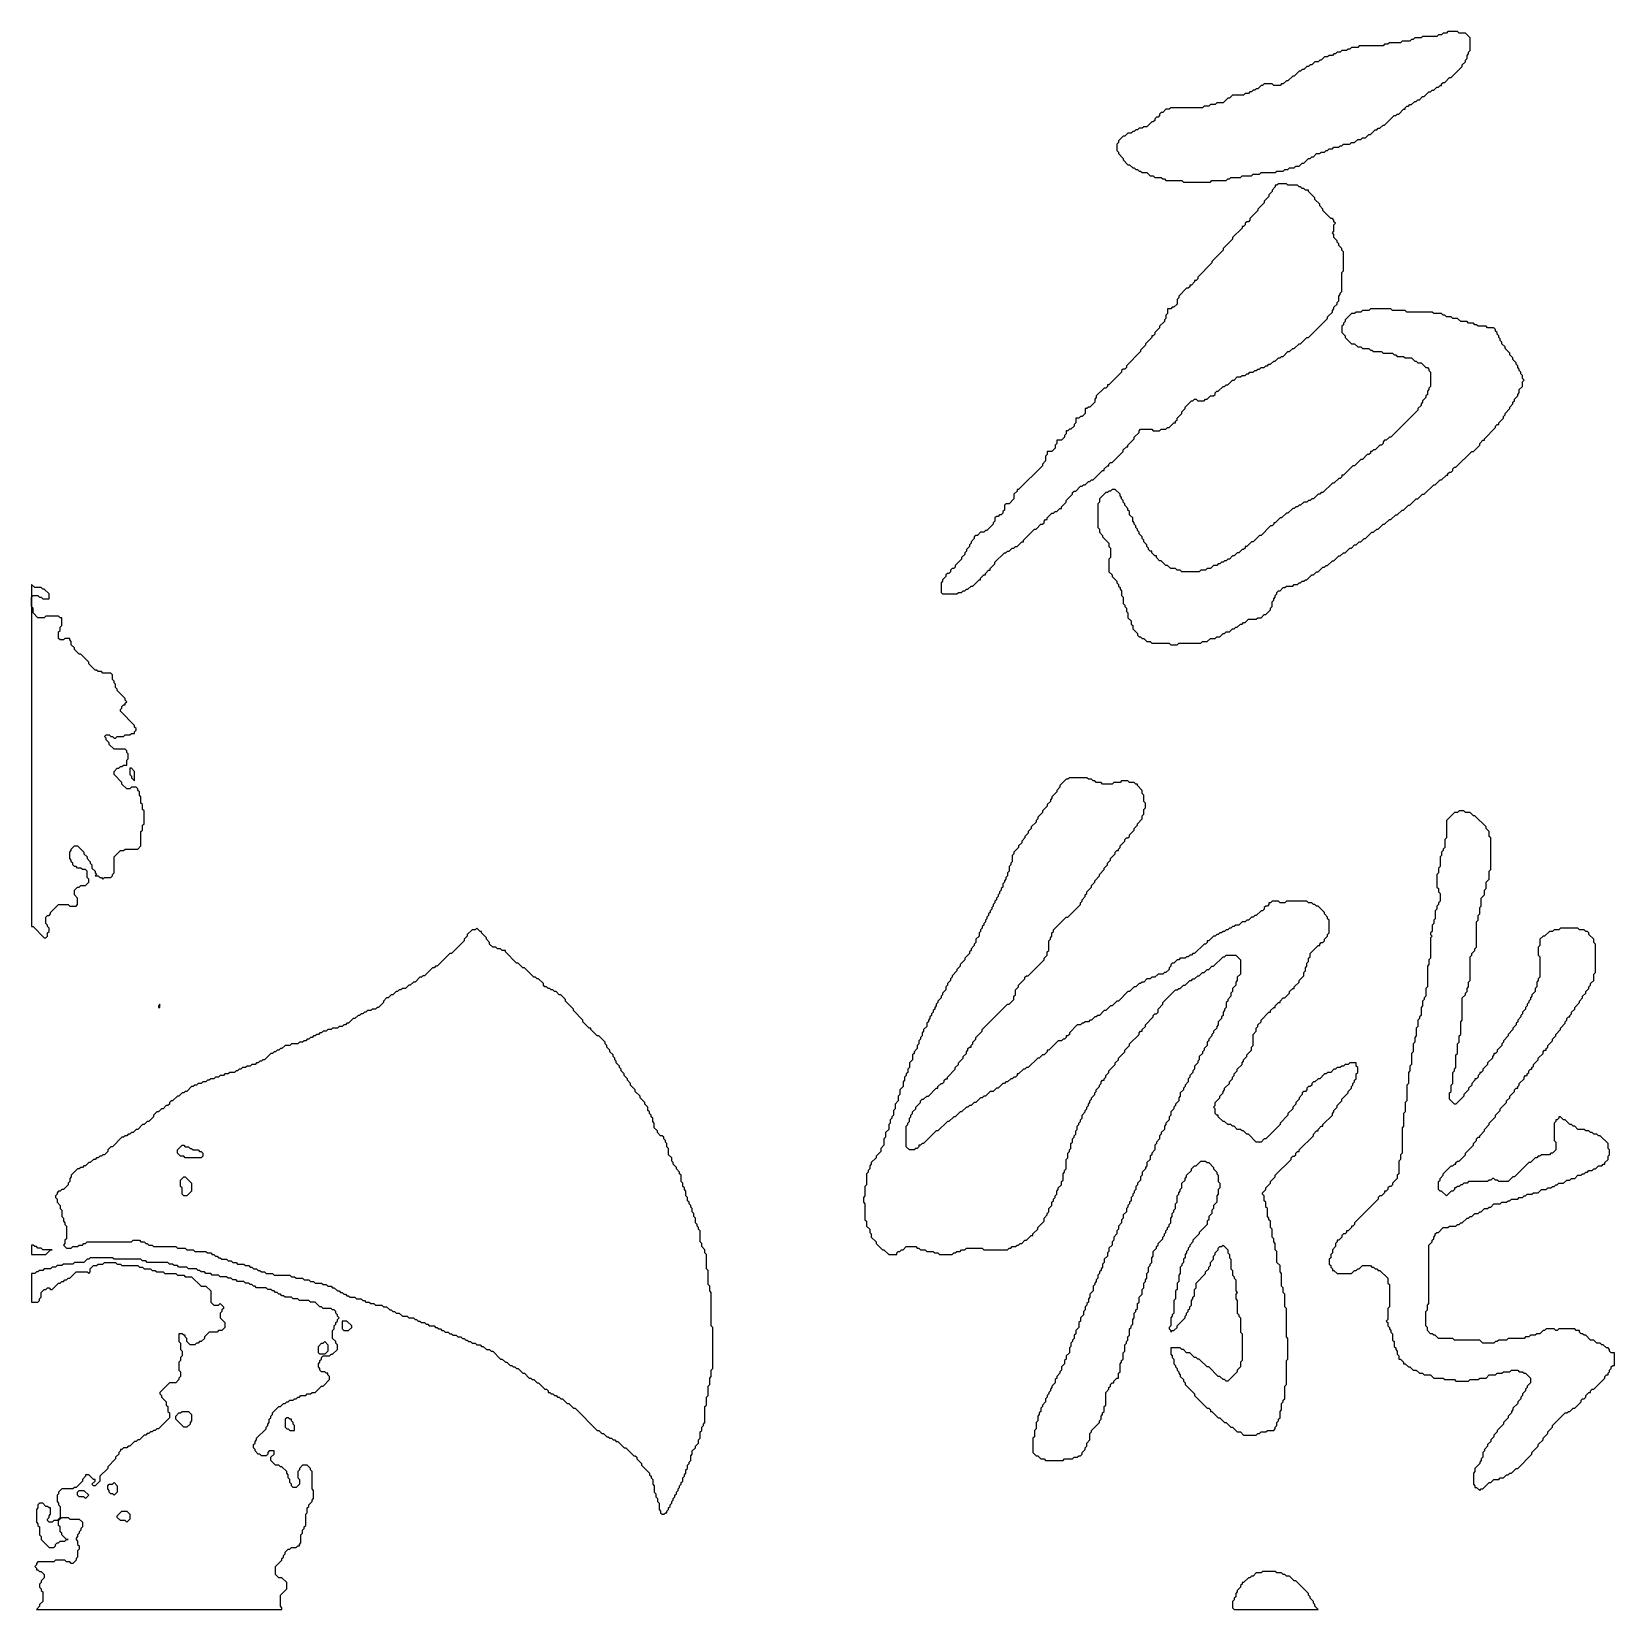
# Model space of a CAD drawing. Header units: millimetres. Extents: x 0 to 500, y 0 to 498.
import ezdxf

# ---------------------------------------------------------------- set-up
doc = ezdxf.new("R2010")
doc.units = ezdxf.units.MM

msp = doc.modelspace()

# ---------------------------------------------------------------- linework, layer by layer
for points in [[(447, 498.5), (446.5, 498), (445.5, 498), (445, 497.5), (444, 497.5), (443.5, 497), (439, 497), (438.5, 496.5), (436.5, 496.5), (436, 496), (435.5, 496), (435, 495.5), (432.5, 495.5), (432, 495), (428.5, 495), (428, 494.5), (427, 494.5), (426.5, 494), (419, 494), (418.5, 493.5), (416.5, 493.5), (416, 493), (415.5, 493), (415, 492.5), (413.5, 492.5), (413, 492), (412, 492), (411.5, 491.5), (411, 491.5), (410.5, 491), (409.5, 491), (409, 490.5), (408, 490.5), (407, 489.5), (406.5, 489.5), (406, 489), (405, 489), (404, 488), (403.5, 488), (403, 487.5), (402.5, 487.5), (401.5, 486.5), (401, 486.5), (400.5, 486), (400, 486), (398.5, 484.5), (398, 484.5), (396.5, 483), (396, 483), (395, 482), (394.5, 482), (394, 481.5), (392, 481.5), (391.5, 482), (389, 482), (388.5, 481.5), (388, 481.5), (387, 480.5), (386.5, 480.5), (386, 480), (385.5, 480), (385, 479.5), (384.5, 479.5), (384, 479), (383, 479), (382.5, 478.5), (379, 478.5), (378, 477.5), (377.5, 477.5), (376, 476), (374, 476), (373.5, 475.5), (372, 475.5), (371.5, 475), (370, 475), (369.5, 474.5), (359.5, 474.5), (359, 474), (358, 474), (357, 473), (356.5, 473), (356, 472.5), (356, 472), (355.5, 471.5), (355, 471.5), (354.5, 471), (354.5, 470.5), (354, 470), (353.5, 470), (352, 468.5), (351, 468.5), (350.5, 468), (349.5, 468), (349, 467.5), (348.5, 467.5), (348, 467), (347.5, 467), (347, 466.5), (346, 466.5), (345, 465.5), (344.5, 465.5), (343, 464), (343, 463.5), (342.5, 463), (342.5, 461), (343, 460.5), (343, 460), (344.5, 458.5), (344.5, 458), (346, 456.5), (346.5, 456.5), (347.5, 455.5), (348, 455.5), (348.5, 455), (349, 455), (349.5, 454.5), (350, 454.5), (350.5, 454), (352, 454), (353, 453), (354, 453), (354.5, 452.5), (356.5, 452.5), (357, 452), (357.5, 452), (358, 451.5), (363, 451.5), (363.5, 451), (372, 451), (372.5, 451.5), (377, 451.5), (377.5, 452), (378, 452), (378.5, 452.5), (381.5, 452.5), (382, 453), (385, 453), (385.5, 453.5), (387.5, 453.5), (388, 454), (392.5, 454), (393, 454.5), (395, 454.5), (395.5, 455), (396.5, 455), (397, 455.5), (398.5, 455.5), (399, 456), (400, 456), (401, 457), (401.5, 457), (403, 458.5), (403.5, 458.5), (404, 459), (404.5, 459), (405.5, 460), (406.5, 460), (407, 460.5), (408, 460.5), (408.5, 461), (409, 461), (409.5, 461.5), (410.5, 461.5), (411, 462), (412.5, 462), (413, 462.5), (413.5, 462.5), (414, 463), (416, 463), (416.5, 463.5), (417.5, 463.5), (418.5, 464.5), (419.5, 464.5), (420, 465), (421, 465), (422, 466), (422.5, 466), (424, 467.5), (424.5, 467.5), (425, 468), (425.5, 468), (426.5, 469), (427, 469), (430, 472), (430.5, 472), (431, 472.5), (431.5, 472.5), (433, 474), (433.5, 474), (433.5, 474.5), (434, 475), (434.5, 475), (435, 475.5), (435.5, 475.5), (436.5, 476.5), (437, 476.5), (437.5, 477), (438, 477), (439, 478), (439.5, 478), (441, 479.5), (441.5, 479.5), (442, 480), (442.5, 480), (443.5, 481), (444, 481), (444.5, 481.5), (445, 481.5), (445, 482), (445.5, 482.5), (446, 482.5), (447.5, 484), (448, 484), (451.5, 487.5), (451.5, 488), (452.5, 489), (452.5, 489.5), (453, 490), (453, 491), (453.5, 491.5), (453.5, 492), (454, 492.5), (454, 496.5), (452.5, 498), (450.5, 498), (450, 498.5)], [(393.5, 450.5), (393, 450), (392.5, 450), (392.5, 449.5), (391.5, 448.5), (391.5, 448), (390.5, 447), (390.5, 446.5), (389, 445), (389, 444.5), (387, 442.5), (387, 442), (384.5, 439.5), (384.5, 439), (384, 438.5), (383.5, 438.5), (383, 438), (383, 437.5), (382.5, 437), (382, 437), (382, 436.5), (379, 433.5), (379, 433), (376, 430), (376, 429.5), (372.5, 426), (372.5, 425.5), (368, 421), (368, 420.5), (367.5, 420), (367, 420), (367, 419.5), (366, 418.5), (365.5, 418.5), (365.5, 418), (365, 417.5), (364.5, 417.5), (362, 415), (362, 414.5), (361.5, 414), (361.5, 412.5), (360.5, 411.5), (360, 411.5), (359.5, 411), (358.5, 411), (358.5, 409.5), (358, 409), (358, 408), (357.5, 407.5), (357.5, 407), (356, 405.5), (356, 405), (354.5, 403.5), (354.5, 403), (354, 402.5), (353.5, 402.5), (353.5, 402), (351.5, 400), (351.5, 399.5), (350, 398), (350, 397.5), (345.5, 393), (345.5, 392.5), (345, 392), (344.5, 392), (344, 391.5), (344, 391), (340, 387), (339.5, 387), (339.5, 386.5), (339, 386), (338.5, 386), (336, 383.5), (336, 383), (335.5, 382.5), (335.5, 381.5), (334, 380), (333.5, 380), (333, 379.5), (332.5, 379.5), (332.5, 378), (331.5, 377), (331, 377), (330.5, 376.5), (329.5, 376.5), (329.5, 375), (329, 374.5), (329, 374), (328, 373), (327.5, 373), (327, 372.5), (326.5, 372.5), (326.5, 371.5), (326, 371), (326, 370.5), (325, 369.5), (323.5, 369.5), (323.5, 368.5), (323, 368), (323, 367), (322, 366), (320.5, 366), (320.5, 365), (320, 364.5), (320, 363), (319, 362), (319, 361.5), (311.5, 354), (311, 354), (311, 353.5), (310, 352.5), (310, 351), (308.5, 349.5), (307.5, 349.5), (307, 349), (307, 347.5), (306.5, 347), (306.5, 346.5), (306, 346), (305.5, 346), (305, 345.5), (304.5, 345.5), (304, 345), (304, 344), (303.5, 343.5), (303.5, 343), (301.5, 341), (301, 341), (300.5, 340.5), (299.5, 340.5), (298.5, 339.5), (298, 339.5), (297.5, 339), (297.5, 338.5), (296.5, 337.5), (296.5, 337), (296, 336.5), (296, 336), (295, 335), (295, 334.5), (294.5, 334), (294.5, 333.5), (293.5, 332.5), (293.5, 332), (291.5, 330), (291.5, 329.5), (291, 329), (290.5, 329), (290, 328.5), (290, 328), (289.5, 327.5), (289, 327.5), (288.5, 327), (288.5, 326.5), (287.5, 325.5), (287.5, 325), (287, 324.5), (287, 321.5), (287.5, 321), (292, 321), (292.5, 321.5), (293.5, 321.5), (294, 322), (294.5, 322), (295, 322.5), (295.5, 322.5), (296.5, 323.5), (297, 323.5), (299, 325.5), (299.5, 325.5), (299.5, 326), (300.5, 327), (301, 327), (301, 327.5), (302, 328.5), (302.5, 328.5), (302.5, 329), (304, 330.5), (304, 331), (307, 334), (307.5, 334), (308, 334.5), (308.5, 334.5), (309.5, 335.5), (310, 335.5), (310.5, 336), (311, 336), (312.5, 337.5), (313, 337.5), (313, 338), (316.5, 341.5), (317, 341.5), (318.5, 343), (319, 343), (319.5, 343.5), (319.5, 344), (320, 344.5), (320.5, 344.5), (320.5, 345), (322, 346.5), (322.5, 346.5), (323, 347), (323.5, 347), (324.5, 348), (325, 348), (325, 348.5), (326.5, 350), (326.5, 350.5), (328.5, 352.5), (328.5, 353), (329, 353.5), (329.5, 353.5), (331, 355), (331.5, 355), (332, 355.5), (332.5, 355.5), (333.5, 356.5), (334, 356.5), (334.5, 357), (335, 357), (338, 360), (338.5, 360), (338.5, 360.5), (339.5, 361.5), (340, 361.5), (340, 362), (340.5, 362.5), (341, 362.5), (344.5, 366), (344.5, 366.5), (345.5, 367.5), (346, 367.5), (346, 368), (348, 370), (348, 370.5), (349.5, 372), (349.5, 372.5), (350, 373), (353.5, 373), (354, 372.5), (356, 372.5), (356.5, 373), (358, 373), (358.5, 373.5), (359, 373.5), (360.5, 375), (361, 375), (361, 375.5), (361.5, 376), (361.5, 376.5), (363, 378), (363, 378.5), (364, 379.5), (364, 380), (366, 382), (366.5, 382), (367, 382.5), (367.5, 382.5), (368, 382), (370, 382), (370.5, 382.5), (371, 382.5), (372, 383.5), (373, 383.5), (373.5, 384), (373.5, 384.5), (374, 385), (374.5, 385), (376, 386.5), (376.5, 386.5), (377, 387), (377.5, 387), (379, 388.5), (379.5, 388.5), (380.5, 389.5), (381.5, 389.5), (382, 390), (383, 390), (383.5, 390.5), (384, 390.5), (384.5, 391), (385.5, 391), (386, 391.5), (386.5, 391.5), (387, 392), (387.5, 392), (388, 392.5), (389, 392.5), (389.5, 393), (390, 393), (390.5, 393.5), (391, 393.5), (392, 394.5), (392.5, 394.5), (393.5, 395.5), (394, 395.5), (394.5, 396), (395, 396), (396.5, 397.5), (397, 397.5), (398, 398.5), (398.5, 398.5), (400, 400), (400.5, 400), (402.5, 402), (403, 402), (409, 408), (409, 408.5), (410.5, 410), (410.5, 410.5), (411, 411), (411, 411.5), (412, 412.5), (412, 413), (412.5, 413.5), (412.5, 415), (413, 415.5), (413, 416), (413.5, 416.5), (413.5, 422.5), (414, 423), (414, 429), (413.5, 429.5), (413.5, 430), (412.5, 431), (412.5, 431.5), (412, 432), (412, 432.5), (411, 433.5), (411, 434.5), (410.5, 435), (411, 435.5), (411, 437.5), (411.5, 438), (411, 438.5), (411, 439), (410.5, 439.5), (410, 439.5), (407.5, 442), (407.5, 442.5), (406.5, 443.5), (406.5, 444), (405, 445.5), (405, 446), (403, 448), (403, 448.5), (402, 448.5), (401.5, 449), (401, 449), (400.5, 449.5), (400, 449.5), (399.5, 450), (396.5, 450), (396, 450.5)], [(422.5, 411), (422, 410.5), (420, 410.5), (419.5, 410), (418, 410), (417.5, 409.5), (416.5, 409.5), (414.5, 407.5), (414.5, 407), (414, 406.5), (414, 406), (413.5, 405.5), (413.5, 403.5), (414.5, 402.5), (414.5, 402), (416.5, 400), (417.5, 400), (418.5, 399), (419.5, 399), (420, 398.5), (422, 398.5), (422.5, 398), (423, 398), (423.5, 397.5), (426, 397.5), (426.5, 397), (429.5, 397), (430, 396.5), (430.5, 396.5), (431, 396), (433, 396), (433.5, 395.5), (435.5, 395.5), (436.5, 394.5), (437, 394.5), (437.5, 394), (438.5, 394), (440, 392.5), (440.5, 392.5), (441, 392), (441, 391.5), (441.5, 391), (441.5, 386.5), (441, 386), (441, 385.5), (440.5, 385), (440.5, 384), (440, 383.5), (440, 383), (439, 382), (439, 381.5), (438.5, 381), (438.5, 380.5), (437.5, 379.5), (437.5, 379), (429, 370.5), (428.5, 370.5), (427.5, 369.5), (427, 369.5), (426.5, 369), (426.5, 368.5), (426, 368), (425.5, 368), (424, 366.5), (423.5, 366.5), (423, 366), (422.5, 366), (422.5, 365.5), (422, 365), (421.5, 365), (420, 363.5), (419.5, 363.5), (417.5, 361.5), (417, 361.5), (414, 358.5), (413.5, 358.5), (413.5, 358), (413, 357.5), (412.5, 357.5), (411, 356), (410.5, 356), (407.5, 353), (407, 353), (406.5, 352.5), (406, 352.5), (404.5, 351), (404, 351), (403.5, 350.5), (403, 350.5), (402.5, 350), (401.5, 350), (400.5, 349), (400, 349), (399.5, 348.5), (399, 348.5), (398.5, 348), (398, 348), (396.5, 346.5), (396, 346.5), (394.5, 345), (394, 345), (392.5, 343.5), (392, 343.5), (392, 343), (391.5, 342.5), (391, 342.5), (388, 339.5), (387.5, 339.5), (385.5, 337.5), (385, 337.5), (383.5, 336), (383, 336), (383, 335.5), (382.5, 335), (382, 335), (381, 334), (380.5, 334), (379.5, 333), (379, 333), (378, 332), (377.5, 332), (377, 331.5), (376.5, 331.5), (376, 331), (375.5, 331), (375, 330.5), (374.5, 330.5), (374, 330), (373, 330), (372, 329), (371, 329), (370.5, 328.5), (369, 328.5), (368.5, 328), (363, 328), (362.5, 328.5), (361.5, 328.5), (361, 329), (359.5, 329), (358.5, 330), (358, 330), (356.5, 331.5), (356, 331.5), (355, 332.5), (355, 333), (354.5, 333), (353.5, 334), (353.5, 334.5), (353, 334.5), (352.5, 335), (352.5, 335.5), (352, 336), (352, 336.5), (351, 337.5), (351, 338), (350.5, 338.5), (350.5, 339), (349.5, 340), (349.5, 340.5), (349, 341), (349, 341.5), (348.5, 342), (348.5, 342.5), (348, 343), (348, 343.5), (347.5, 344), (347.5, 345), (346.5, 346), (346.5, 347), (346, 347.5), (346, 348), (345, 349), (345, 349.5), (344.5, 350), (344.5, 350.5), (344, 351), (344, 351.5), (343.5, 352), (343.5, 352.5), (342, 354), (341, 354), (340.5, 353.5), (340, 353.5), (339.5, 353), (339, 353), (337, 351), (337, 350), (336.5, 349.5), (336.5, 342), (337, 341.5), (337, 340.5), (338, 339.5), (338, 339), (340, 337), (340, 336), (340.5, 335.5), (340.5, 332.5), (340, 332), (340, 328), (341, 327), (341, 326.5), (342.5, 325), (342.5, 324.5), (343, 324), (343, 323.5), (343.5, 323), (343.5, 322.5), (344, 322), (344, 320.5), (344.5, 320), (344.5, 318), (345, 317.5), (345, 317), (345.5, 316.5), (345.5, 315.5), (346, 315), (346, 313.5), (347, 312.5), (347, 311.5), (347.5, 311), (347.5, 310), (349, 308.5), (349, 308), (349.5, 307.5), (350, 307.5), (350.5, 307), (351, 307), (352, 306), (353, 306), (353.5, 305.5), (359, 305.5), (359.5, 305), (361.5, 305), (362, 305.5), (369, 305.5), (369.5, 306), (371, 306), (372, 307), (373.5, 307), (374, 307.5), (375, 307.5), (376, 308.5), (376.5, 308.5), (377, 309), (378, 309), (379, 310), (379.5, 310), (380, 310.5), (380.5, 310.5), (381.5, 311.5), (382, 311.5), (382.5, 312), (383, 312), (384, 313), (386.5, 313), (387, 313.5), (388, 313.5), (389, 314.5), (389.5, 314.5), (391, 316), (391, 316.5), (391.5, 317), (391.5, 318.5), (392, 319), (392, 319.5), (392.5, 320), (392.5, 320.5), (393, 321), (393, 321.5), (393.5, 322), (394, 322), (395, 323), (395.5, 323), (396, 323.5), (398, 323.5), (398.5, 324), (399.5, 324), (400, 324.5), (400.5, 324.5), (401, 325), (401.5, 325), (402, 325.5), (402.5, 325.5), (404, 327), (404.5, 327), (405.5, 328), (406, 328), (407.5, 329.5), (408, 329.5), (408.5, 330), (409, 330), (410.5, 331.5), (411, 331.5), (412.5, 333), (413, 333), (414, 334), (414.5, 334), (416, 335.5), (416.5, 335.5), (417.5, 336.5), (418, 336.5), (419, 337.5), (419.5, 337.5), (420.5, 338.5), (421, 338.5), (423, 340.5), (423.5, 340.5), (424.5, 341.5), (425, 341.5), (426.5, 343), (427, 343), (428.5, 344.5), (429, 344.5), (430.5, 346), (431, 346), (432.5, 347.5), (433, 347.5), (434.5, 349), (435, 349), (437, 351), (437.5, 351), (439, 352.5), (439.5, 352.5), (442.5, 355.5), (443, 355.5), (444.5, 357), (445, 357), (446.5, 358.5), (447, 358.5), (447, 359), (447.5, 359.5), (448, 359.5), (448.5, 360), (448.5, 360.5), (449, 361), (449.5, 361), (454.5, 366), (455, 366), (457, 368), (457, 368.5), (458, 369.5), (458.5, 369.5), (458.5, 370), (462, 373.5), (462, 374), (462.5, 374.5), (463, 374.5), (463, 375), (464.5, 376.5), (464.5, 377), (465, 377.5), (465, 378), (466.5, 379.5), (466.5, 380), (467.5, 381), (467.5, 381.5), (468, 382), (468, 382.5), (469, 383.5), (469, 384), (469.5, 384.5), (469.5, 385.5), (470.5, 386.5), (470.5, 388), (471, 388.5), (470.5, 389), (470.5, 390), (470, 390.5), (470, 391), (469.5, 391.5), (469.5, 392), (469, 392.5), (469, 393), (468.5, 393.5), (468.5, 394), (467.5, 395), (467.5, 395.5), (466.5, 396.5), (466.5, 397), (465, 398.5), (465, 399), (464, 400), (464, 400.5), (463.5, 401), (463.5, 401.5), (463, 402), (463, 402.5), (462.5, 403), (462.5, 403.5), (462, 404), (462, 404.5), (461.5, 405), (459.5, 405), (459, 405.5), (456.5, 405.5), (456, 406), (455.5, 406), (455, 406.5), (453.5, 406.5), (453, 407), (451, 407), (450, 408), (448.5, 408), (448, 408.5), (446.5, 408.5), (446, 409), (445.5, 409), (445, 409.5), (442.5, 409.5), (442, 410), (434, 410), (433.5, 410.5), (429.5, 410.5), (429, 411)], [(0, 324), (0, 216), (0.5, 216), (4, 212.5), (4.5, 212.5), (5, 213), (5, 214), (5.5, 214.5), (5.5, 215.5), (5, 216), (5, 216.5), (4.5, 217), (4.5, 219), (5, 219.5), (5.5, 219.5), (6, 220), (6, 220.5), (8.5, 223), (11.5, 223), (12, 222.5), (14, 222.5), (14.5, 223), (14.5, 225), (13.5, 226), (13.5, 227.5), (14.5, 228.5), (15, 228.5), (15.5, 229), (17, 229), (18, 230), (18, 231), (17.5, 231.5), (17.5, 233.5), (17, 234), (16, 234), (15.5, 234.5), (14.5, 234.5), (14, 235), (13.5, 235), (13, 235.5), (13, 236), (12.5, 236.5), (12.5, 237), (12, 237.5), (12, 239.5), (12.5, 240), (12.5, 240.5), (13.5, 241.5), (14.5, 241.5), (16.5, 239.5), (16.5, 239), (17.5, 238), (17.5, 237.5), (18.5, 236.5), (18.5, 236), (19, 235.5), (19, 234.5), (20, 233.5), (20, 233), (20.5, 232.5), (20, 232), (21, 232), (21.5, 231.5), (22, 231.5), (22.5, 231), (23, 231.5), (25, 231.5), (25.5, 232), (25.5, 232.5), (26, 233), (26, 238), (28, 240), (29, 240), (29.5, 240.5), (33.5, 240.5), (34.5, 241.5), (34.5, 246), (35, 246.5), (35, 248), (35.5, 248.5), (35.5, 252.5), (35, 253), (35, 254.5), (34.5, 255), (34.5, 257), (34, 257.5), (34, 258.5), (33.5, 259), (33.5, 259.5), (33, 260), (31.5, 260), (31, 259.5), (30, 259.5), (28.5, 261), (28.5, 261.5), (26, 264), (26, 265), (27, 266), (27.5, 266), (28, 266.5), (28.5, 266.5), (29, 267), (30, 267), (30, 268.5), (30.5, 269), (30.5, 270.5), (30, 271), (30, 271.5), (29.5, 272), (26, 272), (24.5, 273.5), (24.5, 274), (23.5, 275), (23.5, 275.5), (23, 276), (23.5, 276.5), (24.5, 276.5), (25, 276), (25.5, 276), (26, 275.5), (26.5, 275.5), (27, 276), (29, 276), (29.5, 276.5), (31, 276.5), (31.5, 277), (32.5, 277), (32.5, 277.5), (33, 278), (33, 278.5), (32.5, 279), (32.5, 279.5), (28, 284), (28, 284.5), (28.5, 285), (28.5, 285.5), (29, 286), (29.5, 286), (29.5, 286.5), (30, 287), (29.5, 287.5), (29.5, 288), (27, 290.5), (27, 291), (26.5, 291.5), (26.5, 292.5), (26, 293), (26, 293.5), (25.5, 294), (25.5, 295.5), (25, 296), (22.5, 296), (22, 296.5), (21, 296.5), (20.5, 297), (20, 297), (18, 299), (18, 299.5), (15.5, 302), (15, 302), (13.5, 303.5), (13.5, 304), (12.5, 305), (12.5, 306), (12, 306.5), (12, 307), (10.5, 307), (10, 306.5), (9, 306.5), (8.5, 307), (8.5, 309), (9, 309.5), (9, 310.5), (9.5, 311), (9.5, 313.5), (9, 313.5), (8.5, 314), (4.5, 314), (4, 313.5), (2, 313.5), (0.5, 315), (0.5, 316.5), (0, 317), (0, 320), (0.5, 320.5), (2, 320.5), (2.5, 320), (3, 320), (3.5, 319.5), (5.5, 319.5), (5.5, 321), (4, 322.5), (3.5, 322.5), (3, 323), (1, 323)], [(31, 266), (31, 264), (31.5, 263.5), (31.5, 263), (32.5, 262), (32.5, 265), (31.5, 266)], [(327.5, 263), (327, 262.5), (326.5, 262.5), (324.5, 260.5), (324.5, 260), (323.5, 259), (323.5, 258.5), (322, 257), (322, 256.5), (321.5, 256), (321.5, 255.5), (320.5, 254.5), (320.5, 254), (319, 252.5), (319, 252), (317.5, 250.5), (317.5, 250), (317, 249.5), (317, 249), (315.5, 247.5), (315.5, 247), (314.5, 246), (314.5, 245.5), (313.5, 244.5), (313.5, 244), (312.5, 243), (312.5, 242.5), (311.5, 241.5), (311.5, 241), (310, 239.5), (310, 239), (309.5, 238.5), (309.5, 236.5), (309, 236), (309, 235.5), (308.5, 235), (308.5, 233.5), (308, 233), (308, 232), (307.5, 231.5), (307.5, 231), (307, 230.5), (307, 230), (306.5, 229.5), (306.5, 228.5), (306, 228), (306, 227.5), (305.5, 227), (305.5, 226.5), (305, 226), (305, 225.5), (304.5, 225), (304.5, 224.5), (304, 224), (304, 223.5), (303.5, 223), (303.5, 222.5), (303, 222), (303, 221.5), (302.5, 221), (302.5, 220.5), (302, 220), (302, 219.5), (301.5, 219), (301.5, 218.5), (301, 218), (301, 217.5), (300.5, 217), (300.5, 216.5), (300, 216), (300, 215.5), (299.5, 215), (299.5, 214.5), (299, 214), (299, 213), (298, 212), (298, 211), (297.5, 210.5), (297.5, 210), (296.5, 209), (296.5, 208.5), (296, 208), (296, 207.5), (294.5, 206), (294.5, 205.5), (293, 204), (293, 203.5), (292, 202.5), (292, 202), (290.5, 200.5), (290.5, 200), (290, 199.5), (290, 199), (289, 198), (289, 197.5), (288.5, 197), (288.5, 196), (287.5, 195), (287.5, 194.5), (287, 194), (287, 193.5), (286, 192.5), (286, 192), (285.5, 191.5), (285.5, 191), (285, 190.5), (285, 190), (284.5, 189.5), (284.5, 189), (284, 188.5), (284, 188), (283.5, 187.5), (283.5, 187), (283, 186.5), (283, 186), (282.5, 185.5), (282.5, 184.5), (281.5, 183.5), (281.5, 183), (281, 182.5), (281, 181.5), (280.5, 181), (280.5, 180.5), (280, 180), (280, 179), (279.5, 178.5), (279.5, 177.5), (278.5, 176.5), (278.5, 176), (278, 175.5), (278, 174), (277, 173), (277, 171.5), (276.5, 171), (276.5, 170), (276, 169.5), (276, 169), (275.5, 168.5), (275.5, 167.5), (275, 167), (275, 165.5), (274, 164.5), (274, 163), (273.5, 162.5), (273.5, 161), (272.5, 160), (272.5, 158.5), (272, 158), (272, 156.5), (271.5, 156), (271.5, 155.5), (271, 155), (271, 154), (270.5, 153.5), (270.5, 152), (269.5, 151), (269.5, 149.5), (269, 149), (269, 147), (268, 146), (268, 145), (266.5, 143.5), (266.5, 143), (265, 141.5), (265, 141), (264.5, 140.5), (264.5, 139.5), (264, 139), (264, 138.5), (263.5, 138), (263.5, 134.5), (263, 134), (263, 131), (262.5, 130.5), (262.5, 129), (263, 128.5), (263, 123.5), (263.5, 123), (263.5, 121.5), (264.5, 120.5), (264.5, 119.5), (265, 119), (265, 118), (266.5, 116.5), (266.5, 116), (268.5, 114), (269, 114), (270.5, 112.5), (273, 112.5), (273, 113), (273.5, 113.5), (274, 113.5), (274.5, 114), (275, 114), (276, 115), (279, 115), (279.5, 114.5), (280, 114.5), (280.5, 114), (282, 114), (282.5, 113.5), (284.5, 113.5), (285, 113), (286, 113), (286.5, 112.5), (290.5, 112.5), (291, 113), (291.5, 113), (292, 113.5), (293, 113.5), (293.5, 114), (294.5, 114), (295, 114.5), (300, 114.5), (300.5, 114), (308, 114), (308.5, 114.5), (309, 114.5), (309.5, 115), (310.5, 115), (311, 115.5), (311.5, 115.5), (312, 116), (312.5, 116), (313.5, 117), (314, 117), (315.5, 118.5), (316, 118.5), (316, 119), (317.5, 120.5), (317.5, 121), (319.5, 123), (319.5, 124), (320.5, 125), (320.5, 125.5), (321, 126), (321, 127), (322, 128), (322, 129), (322.5, 129.5), (322.5, 130), (323, 130.5), (323, 131), (323.5, 131.5), (323.5, 132.5), (324, 133), (324, 133.5), (325, 134.5), (325, 135.5), (325.5, 136), (325.5, 138), (326, 138.5), (326, 139), (326.5, 139.5), (326.5, 142.5), (327, 143), (327, 144.5), (327.5, 145), (327.5, 145.5), (328, 146), (328, 147.5), (328.5, 148), (328.5, 149), (329, 149.5), (329, 150), (329.5, 150.5), (329.5, 151.5), (330, 152), (330, 153), (330.5, 153.5), (330.5, 154), (331, 154.5), (331, 155), (331.5, 155.5), (331.5, 156.5), (332.5, 157.5), (332.5, 158), (333, 158.5), (333, 159), (333.5, 159.5), (333.5, 160), (334, 160.5), (334, 161), (334.5, 161.5), (334.5, 162), (335.5, 163), (335.5, 163.5), (336, 164), (336, 164.5), (337, 165.5), (337, 166), (337.5, 166.5), (337.5, 167), (338, 167.5), (338.5, 167.5), (338.5, 168), (339, 168.5), (339, 169), (340, 170), (340, 170.5), (342, 172.5), (342, 173), (343, 174), (343, 174.5), (345, 176.5), (345, 177), (346.5, 178.5), (346.5, 179), (349.5, 182), (349.5, 182.5), (350, 183), (350.5, 183), (350.5, 183.5), (351.5, 184.5), (351.5, 185), (354, 187.5), (354, 188), (354.5, 188.5), (355, 188.5), (355.5, 189), (355.5, 190), (357, 191.5), (357, 192), (361, 196), (361.5, 196), (362, 196.5), (362.5, 196.5), (363.5, 197.5), (364, 197.5), (365.5, 199), (366, 199), (366.5, 199.5), (367, 199.5), (368, 200.5), (368.5, 200.5), (369.5, 201.5), (370, 201.5), (371, 202.5), (371.5, 202.5), (372.5, 203.5), (373, 203.5), (376, 206.5), (376.5, 206.5), (377, 207), (380, 207), (381.5, 205.5), (381.5, 201), (380.5, 200), (380.5, 199), (380, 198.5), (380, 197.5), (379, 196.5), (379, 195.5), (378.5, 195), (378.5, 194), (377.5, 193), (377.5, 192.5), (377, 192), (377, 190.5), (376.5, 190), (376.5, 189.5), (376, 189), (376, 188), (375.5, 187.5), (375.5, 187), (374.5, 186), (374.5, 185), (374, 184.5), (374, 184), (373, 183), (373, 182.5), (372.5, 182), (372.5, 181.5), (371.5, 180.5), (371.5, 180), (371, 179.5), (371, 178.5), (370, 177.5), (370, 177), (369.5, 176.5), (369.5, 176), (368.5, 175), (368.5, 174), (368, 173.5), (368, 173), (367, 172), (367, 171), (366.5, 170.5), (366.5, 170), (365.5, 169), (365.5, 168.5), (365, 168), (365, 167), (364, 166), (364, 165.5), (363.5, 165), (363.5, 164.5), (362.5, 163.5), (362.5, 162.5), (362, 162), (362, 161), (361, 160), (361, 159.5), (360.5, 159), (360.5, 158.5), (359.5, 157.5), (359.5, 156.5), (359, 156), (359, 155), (358, 154), (358, 153.5), (357.5, 153), (357.5, 152), (356.5, 151), (356.5, 150.5), (356, 150), (356, 149), (355, 148), (355, 147.5), (354.5, 147), (354.5, 145.5), (353.5, 144.5), (353.5, 144), (353, 143.5), (353, 142.5), (352, 141.5), (352, 140.5), (351.5, 140), (351.5, 139.5), (350.5, 138.5), (350.5, 137.5), (350, 137), (350, 136), (349, 135), (349, 134.5), (348.5, 134), (348.5, 133), (348, 132.5), (348, 132), (347.5, 131.5), (347.5, 131), (347, 130.5), (347, 129.5), (346.5, 129), (346.5, 128.5), (346, 128), (346, 127.5), (345.5, 127), (345.5, 126), (344.5, 125), (344.5, 124), (344, 123.5), (344, 122.5), (343, 121.5), (343, 120.5), (342.5, 120), (342.5, 119), (341.5, 118), (341.5, 117), (341, 116.5), (341, 115.5), (340, 114.5), (340, 113.5), (339.5, 113), (339.5, 112), (338.5, 111), (338.5, 110), (338, 109.5), (338, 108.5), (337.5, 108), (337.5, 107.5), (337, 107), (337, 106.5), (336.5, 106), (336.5, 105), (336, 104.5), (336, 104), (335.5, 103.5), (335.5, 103), (335, 102.5), (335, 101), (334, 100), (334, 99), (333.5, 98.5), (333.5, 97.5), (333, 97), (333, 96.5), (332.5, 96), (332.5, 95), (332, 94.5), (332, 93.5), (331, 92.5), (331, 91.5), (330.5, 91), (330.5, 89.5), (329.5, 88.5), (329.5, 87.5), (329, 87), (329, 86), (328.5, 85.5), (328.5, 85), (328, 84.5), (328, 83.5), (327.5, 83), (327.5, 81.5), (326.5, 80.5), (326.5, 79.5), (326, 79), (326, 78), (325, 77), (325, 76), (324.5, 75.5), (324.5, 75), (323.5, 74), (323.5, 73.5), (323, 73), (323, 72), (322, 71), (322, 70.5), (321.5, 70), (321.5, 69.5), (321, 69), (321, 68.5), (320.5, 68), (320.5, 67.5), (320, 67), (320, 66), (319, 65), (319, 64.5), (318.5, 64), (318.5, 63), (318, 62.5), (318, 62), (317.5, 61.5), (317.5, 60), (317, 59.5), (317, 57.5), (316.5, 57), (316.5, 55), (316, 54.5), (316, 50), (317, 49), (317.5, 49), (318.5, 48), (319.5, 48), (320, 47.5), (325.5, 47.5), (326, 48), (328.5, 48), (329, 48.5), (330, 48.5), (330.5, 49), (331, 49), (331.5, 49.5), (331.5, 50), (332.5, 51), (332.5, 51.5), (333, 52), (333, 53), (334, 54), (334, 56), (334.5, 56.5), (334.5, 57), (337, 59.5), (337, 60), (337.5, 60.5), (337.5, 61.5), (338, 62), (338, 62.5), (338.5, 63), (338.5, 64.5), (339, 65), (339, 69), (340, 70), (340, 70.5), (340.5, 71), (340.5, 71.5), (341, 72), (341.5, 72), (341.5, 72.5), (342.5, 73.5), (343, 73.5), (343, 75), (343.5, 75.5), (343.5, 78), (344, 78.5), (344, 79), (344.5, 79.5), (344.5, 81.5), (345, 82), (345, 84), (345.5, 84.5), (345.5, 85), (346, 85.5), (346, 86.5), (346.5, 87), (346.5, 89), (347, 89.5), (347, 90), (347.5, 90.5), (347.5, 92), (348, 92.5), (348, 94), (348.5, 94.5), (348.5, 95), (349, 95.5), (349, 97), (349.5, 97.5), (349.5, 99), (350.5, 100), (350.5, 101.5), (351, 102), (351, 103.5), (351.5, 104), (351.5, 104.5), (352, 105), (352, 106.5), (352.5, 107), (352.5, 108.5), (353, 109), (353, 109.5), (353.5, 110), (353.5, 111.5), (354, 112), (354, 113.5), (355, 114.5), (355, 115), (355.5, 115.5), (355.5, 116), (357, 117.5), (357, 118), (357.5, 118.5), (357.5, 119), (358, 119.5), (358, 120), (358.5, 120.5), (358.5, 121), (359, 121.5), (359, 122), (359.5, 122.5), (359.5, 124), (360, 124.5), (360, 125.5), (360.5, 126), (360.5, 126.5), (361, 127), (361, 128.5), (361.5, 129), (361.5, 131), (362, 131.5), (362, 132), (362.5, 132.5), (362.5, 133), (363, 133.5), (363, 135), (364, 136), (364, 136.5), (364.5, 137), (364.5, 137.5), (366, 139), (366, 139.5), (367, 140.5), (367.5, 140.5), (369, 142), (370.5, 142), (371, 141.5), (371.5, 141.5), (373, 140), (373, 139.5), (374, 138.5), (374, 138), (374.5, 137.5), (374.5, 135.5), (375, 135), (375, 133.5), (374.5, 133), (374.5, 131.5), (374, 131), (374, 129), (373, 128), (373, 127), (372.5, 126.5), (372.5, 125.5), (371.5, 124.5), (371.5, 123.5), (371, 123), (371, 122), (368.5, 119.5), (368.5, 119), (366.5, 117), (366.5, 116.5), (365.5, 115.5), (365.5, 115), (365, 114.5), (365, 114), (364.5, 113.5), (364.5, 113), (364, 112.5), (364, 111.5), (363.5, 111), (363.5, 110), (363, 109.5), (363, 109), (362.5, 108.5), (362.5, 106.5), (362, 106), (362, 104), (361.5, 103.5), (361.5, 101.5), (361, 101), (361, 98.5), (360.5, 98), (360.5, 94), (360, 93.5), (360, 93), (359.5, 92.5), (359.5, 90), (359, 89.5), (359, 89), (359.5, 88.5), (359.5, 88), (360, 88.5), (360.5, 88.5), (361.5, 89.5), (361.5, 90), (364, 92.5), (364, 93), (364.5, 93.5), (364.5, 94), (365, 94.5), (365, 95), (365.5, 95.5), (365.5, 96), (366, 96.5), (366, 98), (366.5, 98.5), (366.5, 99), (367, 99.5), (367, 101.5), (367.5, 102), (367.5, 103.5), (370.5, 106.5), (370.5, 107), (371.5, 108), (371.5, 108.5), (372, 109), (372, 110), (373, 111), (373, 112), (373.5, 112.5), (373.5, 113), (374.5, 114), (374.5, 114.5), (375, 115), (375.5, 115), (376, 115.5), (377.5, 114), (377.5, 113), (378, 112.5), (378, 111.5), (378.5, 111), (378.5, 108), (379, 107.5), (379, 106), (379.5, 105.5), (379.5, 105), (380, 104.5), (380, 101), (380.5, 100.5), (380, 100), (380, 98.5), (380.5, 98), (380.5, 94), (381, 93.5), (381, 93), (381.5, 92.5), (381.5, 88), (382, 87.5), (382, 79), (381.5, 78.5), (381.5, 77), (380.5, 76), (380.5, 75.5), (377.5, 72.5), (377, 72.5), (376.5, 73), (376, 73), (375, 74), (374.5, 74), (371.5, 77), (371, 77), (368.5, 79.5), (368, 79.5), (367.5, 80), (367, 80), (365.5, 81.5), (364.5, 81.5), (363.5, 82.5), (363, 82.5), (362.5, 83), (359.5, 83), (359.5, 81), (360, 80.5), (360, 80), (360.5, 79.5), (360.5, 78), (361, 77.5), (361, 77), (361.5, 76.5), (361.5, 76), (362, 75.5), (362, 75), (362.5, 74.5), (362.5, 74), (363.5, 73), (363.5, 72.5), (364, 72), (364, 71.5), (367, 68.5), (367, 68), (371, 64), (371.5, 64), (372, 63.5), (372, 63), (372.5, 63), (374.5, 61), (375, 61), (376.5, 59.5), (377, 59.5), (378.5, 58), (379, 58), (380.5, 56.5), (381.5, 56.5), (382.5, 55.5), (386.5, 55.5), (387, 56), (387.5, 56), (388, 56.5), (389.5, 56.5), (390, 57), (392, 57), (392.5, 57.5), (392.5, 58), (393, 58.5), (393, 59.5), (393.5, 60), (393.5, 60.5), (394, 61), (394, 63), (394.5, 63.5), (394.5, 65.5), (395, 66), (395, 66.5), (395.5, 67), (395.5, 71), (396, 71.5), (396, 79), (396.5, 79.5), (396.5, 86), (396, 86.5), (396, 95.5), (395.5, 96), (395.5, 100), (395, 100.5), (395, 102), (394.5, 102.5), (394.5, 106.5), (394, 107), (394, 109), (393, 110), (393, 113.5), (392.5, 114), (392.5, 116), (392, 116.5), (392, 117.5), (391.5, 118), (391.5, 120.5), (391, 121), (391, 123), (390.5, 123.5), (390.5, 124), (390, 124.5), (390, 127), (389.5, 127.5), (389.5, 129), (389, 129.5), (389, 131), (388.5, 131.5), (388.5, 132), (389.5, 133), (389.5, 133.5), (391, 135), (391, 135.5), (392.5, 137), (392.5, 137.5), (397.5, 142.5), (397.5, 143), (398, 143.5), (398.5, 143.5), (399, 144), (399, 144.5), (399.5, 145), (400, 145), (400, 145.5), (404.5, 150), (404.5, 150.5), (405.5, 151.5), (406, 151.5), (406, 152), (407, 153), (407.5, 153), (407.5, 153.5), (410.5, 156.5), (410.5, 157), (411, 157.5), (411, 158), (412, 159), (412, 159.5), (413.5, 161), (413.5, 161.5), (415.5, 163.5), (415.5, 164), (416.5, 165), (416.5, 165.5), (417, 166), (417, 166.5), (417.5, 167), (417.5, 167.5), (418, 168), (418, 169.5), (418.5, 170), (418.5, 171.5), (418, 172), (418, 173), (416, 173), (415.5, 172.5), (414.5, 172.5), (414, 172), (413.5, 172), (413, 171.5), (412, 171.5), (411.5, 171), (411, 171), (410, 170), (409, 170), (408.5, 169.5), (408, 169.5), (406.5, 168), (406, 168), (405, 167), (404.5, 167), (404, 166.5), (404, 166), (403.5, 165.5), (403, 165.5), (402.5, 165), (402.5, 164.5), (402, 164), (401.5, 164), (401, 163.5), (401, 163), (400, 162), (400, 161.5), (399, 160.5), (399, 160), (398, 159), (398, 158.5), (396.5, 157), (396.5, 156.5), (394, 154), (394, 153.5), (389.5, 149), (389, 149), (388, 148), (386.5, 148), (384, 150.5), (383.5, 150.5), (382.5, 151.5), (382, 151.5), (381.5, 152), (380.5, 152), (379.5, 153), (379, 153), (378.5, 153.5), (377.5, 153.5), (376.5, 154.5), (376, 154.5), (374.5, 156), (374.5, 156.5), (374, 156.5), (373.5, 157), (373.5, 158.5), (373, 159), (373.5, 159.5), (373.5, 160.5), (375, 162), (375, 162.5), (376, 163.5), (376, 164), (376.5, 164.5), (376.5, 165), (378, 166.5), (378, 167), (379, 168), (379, 168.5), (379.5, 169), (379.5, 169.5), (380.5, 170.5), (380.5, 171), (382, 172.5), (382, 173), (382.5, 173.5), (382.5, 174), (383.5, 175), (383.5, 175.5), (385, 177), (385, 178), (385.5, 178.5), (385.5, 182), (386.5, 183), (386.5, 184), (387, 184.5), (387, 185), (388, 186), (388, 186.5), (390.5, 189), (391, 189), (391, 189.5), (392, 190.5), (392.5, 190.5), (392.5, 191), (393.5, 192), (394, 192), (394, 192.5), (395, 193.5), (395.5, 193.5), (397, 195), (397, 195.5), (398, 196.5), (398.5, 196.5), (398.5, 197), (400, 198.5), (400, 199), (401.5, 200.5), (401.5, 201.5), (402, 202), (402, 203), (402.5, 203.5), (402.5, 204.5), (403, 205), (403, 206), (403.5, 206.5), (403.5, 207.5), (406, 210), (406.5, 210), (406.5, 210.5), (407, 211), (407.5, 211), (408, 211.5), (408, 212), (409, 213), (409, 213.5), (409.5, 214), (409.5, 218), (409, 218.5), (409, 219), (408, 220), (408, 220.5), (406, 222.5), (405.5, 222.5), (405, 223), (404.5, 223), (404, 223.5), (403, 223.5), (402.5, 224), (396, 224), (395.5, 223.5), (394, 223.5), (393.5, 224), (391.5, 224), (391, 223.5), (390.5, 223.5), (390.5, 223), (390, 222.5), (389.5, 222.5), (389, 222), (389, 221.5), (388.5, 221), (388, 221), (386.5, 219.5), (386, 219.5), (385.5, 219), (385, 219), (384, 218), (383.5, 218), (383, 217.5), (382, 217.5), (381, 216.5), (380, 216.5), (379.5, 216), (379, 216), (378.5, 215.5), (378, 215.5), (377.5, 215), (377, 215), (376.5, 214.5), (376, 214.5), (375.5, 214), (375, 214), (374.5, 213.5), (374, 213.5), (373.5, 213), (373, 213), (371.5, 211.5), (371, 211.5), (371, 211), (370.5, 210.5), (370, 210.5), (367, 207.5), (366.5, 207.5), (366, 207), (365.5, 207), (365, 206.5), (364.5, 206.5), (364, 206), (362.5, 206), (362, 205.5), (361.5, 205.5), (360.5, 204.5), (360, 204.5), (359.5, 204), (359.5, 203.5), (359, 203), (359, 202.5), (358, 201.5), (357.5, 201.5), (357, 201), (355.5, 201), (354.5, 200), (353.5, 200), (353, 199.5), (352, 199.5), (351, 198.5), (350.5, 198.5), (350, 198), (349.5, 198), (348.5, 197), (348, 197), (346.5, 195.5), (346, 195.5), (343, 192.5), (342.5, 192.5), (341, 191), (340.5, 191), (339, 189.5), (338.5, 189.5), (337, 188), (336.5, 188), (336, 187.5), (335.5, 187.5), (334.5, 186.5), (334, 186.5), (333.5, 186), (332.5, 186), (332, 185.5), (331.5, 185.5), (331, 185), (330, 185), (327.5, 182.5), (327.5, 182), (327, 181.5), (326.5, 181.5), (326.5, 181), (326, 180.5), (325.5, 180.5), (325, 180), (324, 180), (321, 177), (320.5, 177), (320.5, 176.5), (319.5, 175.5), (319, 175.5), (318, 174.5), (317.5, 174.5), (314.5, 171.5), (314, 171.5), (313.5, 171), (313, 171), (311.5, 169.5), (311, 169.5), (311, 169), (310.5, 168.5), (310, 168.5), (309.5, 168), (309, 168), (308, 167), (307.5, 167), (307, 166.5), (306.5, 166.5), (305, 165), (304.5, 165), (303.5, 164), (302.5, 164), (301, 162.5), (300.5, 162.5), (300, 162), (299.5, 162), (298, 160.5), (297.5, 160.5), (296.5, 159.5), (296, 159.5), (295.5, 159), (295, 159), (293.5, 157.5), (293, 157.5), (291.5, 156), (291, 156), (289.5, 154.5), (289, 154.5), (286, 151.5), (285.5, 151.5), (281.5, 147.5), (281, 147.5), (280.5, 147), (280, 147), (280, 146.5), (279.5, 146), (279, 146), (278.5, 145.5), (277, 145.5), (276, 146.5), (276, 153), (276.5, 153.5), (276.5, 154), (277, 154.5), (277, 155.5), (277.5, 156), (277.5, 156.5), (278, 157), (278, 157.5), (279, 158.5), (279, 159), (280.5, 160.5), (280.5, 161), (281, 161.5), (281.5, 161.5), (282.5, 162.5), (283, 162.5), (285.5, 165), (286, 165), (286, 165.5), (287, 166.5), (287.5, 166.5), (288, 167), (288, 167.5), (288.5, 168), (289, 168), (289, 168.5), (291.5, 171), (291.5, 171.5), (292.5, 172.5), (292.5, 173), (294, 174.5), (294, 175), (295, 176), (295, 176.5), (295.5, 177), (295.5, 177.5), (296, 178), (296.5, 178), (296.5, 178.5), (297, 179), (297, 179.5), (298, 180.5), (298, 181), (300, 183), (300, 183.5), (308, 191.5), (308.5, 191.5), (310, 193), (310, 194), (310.5, 194.5), (310.5, 196), (311.5, 197), (311.5, 197.5), (313.5, 199.5), (313.5, 200), (314, 200.5), (314.5, 200.5), (319.5, 205.5), (319.5, 206), (320.5, 207), (320.5, 208), (321, 208.5), (321, 211.5), (321.5, 212), (321.5, 212.5), (322, 213), (322, 214), (322.5, 214.5), (322.5, 215), (326.5, 219), (327, 219), (331, 223), (331, 223.5), (331.5, 224), (331.5, 224.5), (332.5, 225.5), (332.5, 226), (333, 226.5), (333, 227), (334.5, 228.5), (334.5, 229), (335.5, 230), (335.5, 230.5), (337, 232), (337, 232.5), (338.5, 234), (338.5, 234.5), (339.5, 235.5), (339.5, 236), (340.5, 237), (340.5, 237.5), (342, 239), (342, 239.5), (342.5, 240), (343, 240), (343, 240.5), (343.5, 241), (343.5, 241.5), (345, 243), (345, 243.5), (345.5, 244), (346, 244), (346.5, 244.5), (346.5, 245), (348, 246.5), (348, 247), (349, 248), (349, 248.5), (350.5, 250), (350.5, 251), (351, 251.5), (351, 253), (351.5, 253.5), (351.5, 255), (351, 255.5), (351, 257.5), (350.5, 258), (350.5, 259), (349, 260.5), (349, 261), (348.5, 261), (348, 261.5), (346.5, 261.5), (346, 262), (344, 262), (343.5, 261.5), (341.5, 261.5), (341, 261), (338, 261), (337.5, 261.5), (336, 261.5), (335.5, 262), (335, 262), (334.5, 262.5), (333.5, 262.5), (333, 263)], [(450.5, 252.5), (450, 252), (449, 252), (446.5, 249.5), (446.5, 244), (446, 243.5), (446, 241), (445.5, 240.5), (445.5, 240), (445, 239.5), (445, 238.5), (444.5, 238), (444.5, 235), (444, 234.5), (444, 233), (443.5, 232.5), (443.5, 228.5), (444, 228), (444, 227), (444.5, 226.5), (444.5, 224), (444, 223.5), (444, 223), (443.5, 222.5), (443.5, 221.5), (443, 221), (443, 218.5), (442.5, 218), (442.5, 217), (442, 216.5), (442, 214.5), (441.5, 214), (441.5, 213.5), (442, 213), (441.5, 212.5), (441.5, 206), (441, 205.5), (441, 204), (440.5, 203.5), (440.5, 197), (440, 196.5), (440, 194), (439.5, 193.5), (439.5, 193), (439, 192.5), (439, 191), (438.5, 190.5), (438.5, 188), (438, 187.5), (438, 187), (437.5, 186.5), (437.5, 184.5), (437, 184), (437, 181.5), (436.5, 181), (436.5, 179.5), (436, 179), (436, 176.5), (435.5, 176), (435.5, 172.5), (435, 172), (435, 170.5), (434.5, 170), (434.5, 166.5), (434, 166), (434, 161), (433.5, 160.5), (433.5, 157.5), (433, 157), (433, 153), (432.5, 152.5), (432.5, 144.5), (432, 144), (432, 142.5), (431.5, 142), (431.5, 138), (431, 137.5), (431, 136.5), (429.5, 135), (429.5, 134.5), (429, 134), (428.5, 134), (428, 133.5), (428, 133), (427.5, 132.5), (427, 132.5), (427, 132), (426, 131), (425.5, 131), (425, 130.5), (425, 130), (417.5, 122.5), (417.5, 122), (417, 121.5), (416.5, 121.5), (416.5, 121), (415.5, 120), (415, 120), (415, 119.5), (414.5, 119), (414, 119), (413.5, 118.5), (413.5, 118), (412.5, 117), (412, 117), (412, 116.5), (411.5, 116), (411.5, 115), (410.5, 114), (410.5, 113), (410, 112.5), (410, 111.5), (409.5, 111), (409.5, 109.5), (410, 109), (410, 108.5), (410.5, 108), (410.5, 107.5), (411, 107.5), (412, 106.5), (416.5, 106.5), (417.5, 107.5), (418, 107.5), (418.5, 108), (419, 108), (420, 109), (422.5, 109), (423, 108.5), (423.5, 108.5), (424, 108), (424.5, 108), (425, 107.5), (425.5, 107.5), (428, 105), (428, 103.5), (428.5, 103), (428.5, 96), (428, 95.5), (428, 92), (427.5, 91.5), (428, 91), (428, 90), (428.5, 89.5), (428.5, 89), (429, 88.5), (429, 88), (429.5, 87.5), (429.5, 85.5), (430, 85), (430, 83.5), (430.5, 83), (430.5, 82.5), (431, 82), (431, 81), (431.5, 80.5), (431.5, 79.5), (432, 79.5), (433, 78.5), (433, 78), (433.5, 78), (434.5, 77), (435, 77), (436, 76), (437, 76), (438, 75), (439, 75), (439.5, 74.5), (441.5, 74.5), (442.5, 73.5), (445.5, 73.5), (446, 73), (449, 73), (449.5, 72.5), (453.5, 72.5), (454, 73), (456.5, 73), (457, 73.5), (459, 73.5), (460, 74.5), (462, 74.5), (462.5, 75), (464, 75), (464.5, 75.5), (466.5, 75.5), (467, 76), (469, 76), (469.5, 75.5), (470.5, 75.5), (471, 75), (471.5, 75), (473, 73.5), (473, 72), (472, 71), (472, 70.5), (471.5, 70), (471.5, 69.5), (470.5, 68.5), (470.5, 68), (470, 67.5), (470, 67), (469, 66), (469, 65.5), (467.5, 64), (467.5, 63.5), (467, 63), (467, 62.5), (466, 61.5), (466, 61), (464.5, 59.5), (464.5, 59), (462.5, 57), (462.5, 56.5), (461.5, 55.5), (461.5, 55), (460.5, 54), (460.5, 53.5), (459.5, 52.5), (459.5, 52), (458.5, 51), (458.5, 50.5), (458, 50), (458, 48.5), (457.5, 48), (457.5, 47.5), (457, 47), (457, 46.5), (455.5, 45), (455.5, 44), (455, 43.5), (455, 40), (455.5, 39.5), (455.5, 39), (456, 39), (457, 38), (457.5, 38.5), (458, 38.5), (460, 40.5), (460.5, 40.5), (461.5, 41.5), (463, 41.5), (463.5, 42), (464.5, 42), (465.5, 43), (466, 43), (466.5, 43.5), (467, 43.5), (468.5, 45), (469, 45), (473.5, 49.5), (473.5, 50), (475.5, 52), (475.5, 52.5), (477, 54), (477, 54.5), (478.5, 56), (478.5, 56.5), (480, 58), (480, 58.5), (484, 62.5), (484.5, 62.5), (485, 63), (485.5, 63), (486.5, 64), (487, 64), (489, 66), (489, 66.5), (489.5, 67), (490, 67), (490.5, 67.5), (490.5, 68), (491.5, 69), (492, 69), (492, 69.5), (492.5, 70), (493, 70), (496.5, 73.5), (496.5, 74), (497, 74.5), (497.5, 74.5), (497.5, 75), (498, 75.5), (498, 76), (498.5, 76.5), (498.5, 77), (499, 77.5), (499.5, 77.5), (499.5, 81.5), (498.5, 81.5), (498, 82), (498, 82.5), (497.5, 83), (497, 83), (496, 84), (495.5, 84), (495, 84.5), (494, 84.5), (493, 85.5), (492, 85.5), (490.5, 87), (490, 87), (489.5, 87.5), (489, 87.5), (488.5, 88), (488.5, 88.5), (487.5, 88.5), (487, 89), (482, 89), (481.5, 88.5), (481, 88.5), (480.5, 89), (478, 89), (477.5, 88.5), (477, 88.5), (476, 87.5), (475, 87.5), (474.5, 87), (473, 87), (472.5, 86.5), (471.5, 86.5), (471, 86), (466, 86), (465.5, 85.5), (463, 85.5), (462.5, 85), (462, 85), (461.5, 84.5), (458, 84.5), (457, 85.5), (449, 85.5), (448.5, 86), (444, 86), (443, 87), (442.5, 87), (442, 87.5), (441.5, 87.5), (440.5, 88.5), (440.5, 89.5), (440, 90), (440, 94.5), (440.5, 95), (440.5, 96.5), (441, 97), (441, 115.5), (442, 116.5), (442, 117), (442.5, 117.5), (442.5, 118), (443, 118.5), (443, 119), (443.5, 119.5), (444, 119.5), (445.5, 121), (447, 121), (447.5, 121.5), (449.5, 121.5), (450, 122), (450.5, 122), (451, 122.5), (451.5, 122.5), (453, 124), (453.5, 124), (454, 124.5), (454.5, 124.5), (455.5, 125.5), (456.5, 125.5), (457, 126), (457.5, 126), (458.5, 127), (459.5, 127), (460, 127.5), (460.5, 127.5), (461.5, 128.5), (463.5, 128.5), (464, 129), (465.5, 129), (466, 129.5), (466.5, 129.5), (467, 130), (469, 130), (469.5, 130.5), (470.5, 130.5), (471, 131), (471.5, 131), (472, 131.5), (473.5, 131.5), (474, 132), (475.5, 132), (476.5, 133), (478, 133), (478.5, 133.5), (479.5, 133.5), (480, 134), (480.5, 134), (481, 134.5), (481.5, 134.5), (482, 135), (483.5, 135), (484.5, 136), (485.5, 136), (486, 136.5), (487, 136.5), (488, 137.5), (489, 137.5), (489.5, 138), (490, 138), (490.5, 138.5), (491, 138.5), (491.5, 139), (492.5, 139), (493, 139.5), (493.5, 139.5), (494.5, 140.5), (495.5, 140.5), (496, 141), (496.5, 141), (496.5, 141.5), (497.5, 142.5), (497.5, 143.5), (498, 144), (498, 145.5), (497.5, 146), (497.5, 147.5), (495, 150), (494.5, 150), (494, 150.5), (493, 150.5), (492.5, 151), (492, 151), (491.5, 151.5), (490.5, 151.5), (490, 152), (488, 152), (487, 153), (486.5, 153), (486, 153.5), (485.5, 153.5), (484, 155), (483.5, 155), (482.5, 156), (482, 156), (482, 155.5), (481.5, 155), (481, 155), (481, 154.5), (480.5, 154), (480.5, 148.5), (481, 148), (481, 145.5), (480, 144.5), (479.5, 144.5), (479, 144), (476.5, 144), (476, 143.5), (475.5, 143.5), (475, 143), (474.5, 143), (473, 141.5), (472.5, 141.5), (468, 137), (467.5, 137), (466, 135.5), (463, 135.5), (462.5, 136), (462, 136), (461.5, 136.5), (461, 136.5), (460.5, 136), (460, 136), (459.5, 135.5), (453.5, 135.5), (453, 135), (452, 135), (451.5, 134.5), (451, 134.5), (450.5, 134), (450, 134), (449.5, 133.5), (449, 133.5), (449, 133), (448.5, 132.5), (448, 132.5), (446.5, 131), (445, 132.5), (444.5, 132.5), (444, 133), (444, 135.5), (444.5, 136), (444.5, 136.5), (445.5, 137.5), (445.5, 138), (448, 140.5), (448.5, 140.5), (449, 141), (449.5, 141), (449.5, 141.5), (450, 142), (450.5, 142), (452.5, 144), (452.5, 144.5), (455, 147), (455, 147.5), (456, 148.5), (456, 149), (456.5, 149.5), (457, 149.5), (457, 150), (458.5, 151.5), (458.5, 152), (460, 153.5), (460, 154), (462, 156), (462, 156.5), (463.5, 158), (463.5, 158.5), (465.5, 160.5), (465.5, 161), (466.5, 162), (466.5, 162.5), (468, 164), (468, 164.5), (468.5, 165), (469, 165), (469, 165.5), (469.5, 166), (469.5, 166.5), (471, 168), (471, 168.5), (471.5, 169), (472, 169), (472, 169.5), (472.5, 170), (472.5, 170.5), (473, 171), (473.5, 171), (473.5, 171.5), (474, 172), (474, 172.5), (475.5, 174), (475.5, 174.5), (477, 176), (477, 176.5), (477.5, 177), (478, 177), (478, 177.5), (478.5, 178), (478.5, 178.5), (480, 180), (480, 180.5), (481, 181.5), (481, 182), (482.5, 183.5), (482.5, 184), (484, 185.5), (484, 186), (484.5, 186.5), (484.5, 187), (485, 187.5), (485.5, 187.5), (485.5, 188), (486, 188.5), (486, 189), (487, 190), (487, 190.5), (488.5, 192), (488.5, 192.5), (489.5, 193.5), (489.5, 194), (490.5, 195), (490.5, 195.5), (491.5, 196.5), (491.5, 197), (492, 197.5), (492, 198), (493, 199), (493, 201), (493.5, 201.5), (493.5, 210.5), (493, 211), (493, 212), (491.5, 213.5), (491.5, 214), (491, 214.5), (490.5, 214.5), (490, 215), (488.5, 215), (488, 215.5), (482.5, 215.5), (482, 215), (480.5, 215), (480, 214.5), (479, 214.5), (477.5, 213), (477, 213), (476, 212), (476, 210), (475.5, 209.5), (475.5, 207), (476, 206.5), (476, 200), (475.5, 199.5), (475.5, 199), (475, 198.5), (475, 197), (474.5, 196.5), (474.5, 195.5), (473.5, 194.5), (473.5, 194), (473, 193.5), (473, 193), (472.5, 192.5), (472.5, 192), (472, 191.5), (472, 191), (471.5, 190.5), (471.5, 190), (470.5, 189), (470.5, 188.5), (470, 188), (470, 187.5), (469, 186.5), (469, 186), (468.5, 185.5), (468.5, 185), (467.5, 184), (467.5, 183.5), (466, 182), (466, 181.5), (464.5, 180), (464.5, 179.5), (464, 179), (464, 178.5), (462.5, 177), (462.5, 176.5), (462, 176), (461.5, 176), (461.5, 175.5), (461, 175), (461, 174.5), (459.5, 173), (459.5, 172.5), (458, 171), (458, 170.5), (457.5, 170), (457, 170), (457, 169.5), (456.5, 169), (456.5, 168.5), (456, 168), (455.5, 168), (455.5, 167.5), (454.5, 166.5), (454.5, 166), (453.5, 165), (453.5, 164.5), (452, 163), (452, 162.5), (449.5, 160), (449, 160), (447.5, 161.5), (447.5, 163.5), (448, 164), (448, 166), (448.5, 166.5), (448.5, 170), (449, 170.5), (449, 171), (449.5, 171.5), (449.5, 175.5), (450, 176), (450, 179), (450.5, 179.5), (450.5, 181.5), (451, 182), (451, 186), (451.5, 186.5), (451.5, 193.5), (452.5, 194.5), (452.5, 195), (453, 195.5), (453, 196.5), (453.5, 197), (453.5, 198.5), (454, 199), (454, 206.5), (454.5, 207), (454.5, 207.5), (455.5, 208.5), (455.5, 209), (456, 209.5), (456, 217.5), (456.5, 218), (456.5, 219.5), (457, 220), (457, 222), (457.5, 222.5), (457.5, 225), (458.5, 226), (458.5, 227.5), (459, 228), (459, 230), (460, 231), (460, 233.5), (460.5, 234), (460.5, 244), (460, 244.5), (460, 246), (459, 247), (459, 247.5), (455.5, 251), (455, 251), (454, 252), (452.5, 252), (452, 252.5)], [(140.5, 215.5), (140, 215), (139, 215), (137.5, 213.5), (137.5, 213), (136.5, 212), (136.5, 211.5), (132.5, 207.5), (132, 207.5), (128, 203.5), (127.5, 203.5), (127, 203), (126.5, 203), (124, 200.5), (123.5, 200.5), (123, 200), (122.5, 200), (121, 198.5), (120.5, 198.5), (119.5, 197.5), (119, 197.5), (118, 196.5), (117, 196.5), (116.5, 196), (116, 196), (115.5, 195.5), (115, 195.5), (114, 194.5), (113.5, 194.5), (112.5, 193.5), (112, 193.5), (111, 192.5), (111, 192), (109.5, 190.5), (109, 190.5), (108.5, 190), (107.5, 190), (107, 189.5), (106, 189.5), (105.5, 189), (105, 189), (104.5, 188.5), (104, 188.5), (103.5, 188), (103, 188), (102, 187), (101.5, 187), (100, 185.5), (99.5, 185.5), (99, 185), (98.5, 185), (98, 184.5), (97, 184.5), (96.5, 184), (95, 184), (94.5, 183.5), (93.5, 183.5), (93, 183), (92, 183), (91.5, 182.5), (91, 182.5), (90.5, 182), (90, 182), (89.5, 181.5), (89, 181.5), (88.5, 181), (88, 181), (87.5, 180.5), (87, 180.5), (86.5, 180), (86, 180), (85.5, 179.5), (84.5, 179.5), (84, 179), (82, 179), (81.5, 178.5), (80, 178.5), (79, 177.5), (78.5, 177.5), (78, 177), (77.5, 177), (77, 176.5), (76.5, 176.5), (76, 176), (75.5, 176), (73.5, 174), (73, 174), (72.5, 173.5), (72, 173.5), (71.5, 173), (71, 173), (70.5, 172.5), (69.5, 172.5), (69, 172), (68, 172), (67.5, 171.5), (66.5, 171.5), (66, 171), (65.5, 171), (65, 170.5), (64.5, 170.5), (64, 170), (62.5, 170), (62, 169.5), (61, 169.5), (60.5, 169), (59.5, 169), (59, 168.5), (58, 168.5), (57.5, 168), (56.5, 168), (56, 167.5), (55.5, 167.5), (55, 167), (54, 167), (53.5, 166.5), (52.5, 166.5), (52, 166), (51.5, 166), (51, 165.5), (50.5, 165.5), (49, 164), (48.5, 164), (48, 163.5), (47.5, 163.5), (46.5, 162.5), (46, 162.5), (44.5, 161), (44, 161), (43.5, 160.5), (43.5, 160), (43, 159.5), (42.5, 159.5), (41.5, 158.5), (41, 158.5), (40, 157.5), (39.5, 157.5), (38.5, 156.5), (38.5, 156), (37, 154.5), (36.5, 154.5), (35.5, 153.5), (35, 153.5), (33.5, 152), (33, 152), (32, 151), (31.5, 151), (31, 150.5), (30.5, 150.5), (30, 150), (29.5, 150), (29, 149.5), (28.5, 149.5), (25.5, 146.5), (25, 146.5), (24, 145.5), (24, 145), (23, 144), (22.5, 144), (22, 143.5), (21.5, 143.5), (21, 143), (20.5, 143), (20, 142.5), (19.5, 142.5), (18.5, 141.5), (18, 141.5), (17, 140.5), (16.5, 140.5), (16, 140), (15.5, 140), (15, 139.5), (14.5, 139.5), (12.5, 137.5), (12.5, 137), (12, 136.5), (12, 135.5), (11.5, 135), (11.5, 134.5), (10, 133), (9.5, 133), (9, 132.5), (8.5, 132.5), (8, 132), (8, 131.5), (7.5, 131), (7.5, 130.5), (8, 130), (8, 129), (9, 128), (9, 127), (9.5, 126.5), (9.5, 124.5), (10, 124), (10, 123), (10.5, 122.5), (10.5, 122), (11, 121.5), (11, 117.5), (10.5, 117), (10.5, 116), (10, 115.5), (11, 114.5), (12.5, 114.5), (13, 115), (14.5, 115), (15, 115.5), (16, 115.5), (16.5, 116), (17, 116), (17.5, 116.5), (31.5, 116.5), (32, 117), (34, 117), (34.5, 116.5), (35.5, 116.5), (36, 116), (36.5, 116), (37, 115.5), (38, 115.5), (38.5, 115), (45.5, 115), (46, 114.5), (48.5, 114.5), (49, 114), (51, 114), (51.5, 113.5), (55, 113.5), (55.5, 113), (56.5, 113), (57, 112.5), (57.5, 112.5), (58, 112), (58.5, 112), (59, 111.5), (59.5, 111.5), (60, 111), (61.5, 111), (62, 110.5), (63, 110.5), (63.5, 110), (64.5, 110), (65, 109.5), (67, 109.5), (67.5, 109), (68.5, 109), (69, 108.5), (69.5, 108.5), (70, 108), (71, 108), (71.5, 107.5), (72, 107.5), (72.5, 107), (73.5, 107), (74, 106.5), (76, 106.5), (76.5, 106), (81.5, 106), (82, 105.5), (83, 105.5), (83.5, 105), (85.5, 105), (86, 104.5), (87.5, 104.5), (88, 104), (89, 104), (89.5, 103.5), (91.5, 103.5), (92, 103), (93, 103), (93.5, 102.5), (94.5, 102.5), (95, 102), (95.5, 102), (96.5, 101), (97, 101), (97.5, 100.5), (98, 100.5), (98.5, 100), (99, 100), (99.5, 99.5), (100, 99.5), (100.5, 99), (102, 99), (102.5, 98.5), (104, 98.5), (104.5, 98), (105, 98), (105.5, 97.5), (106.5, 97.5), (107, 97), (108, 97), (108.5, 96.5), (110.5, 96.5), (111, 96), (112, 96), (113, 95), (113.5, 95), (114, 94.5), (114.5, 94.5), (115, 94), (116, 94), (117, 93), (118.5, 93), (119, 92.5), (120.5, 92.5), (121, 92), (121.5, 92), (122, 91.5), (122.5, 91.5), (123, 91), (124, 91), (124.5, 90.5), (125, 90.5), (125.5, 90), (127, 90), (127.5, 89.5), (128, 89.5), (128.5, 89), (129, 89), (129.5, 88.5), (130, 88.5), (130.5, 88), (131.5, 88), (132, 87.5), (132.5, 87.5), (133, 87), (134, 87), (134.5, 86.5), (135.5, 86.5), (136, 86), (136.5, 86), (137, 85.5), (137.5, 85.5), (138, 85), (138.5, 85), (139, 84.5), (140, 84.5), (140.5, 84), (141.5, 84), (142, 83.5), (142.5, 83.5), (143.5, 82.5), (144.5, 82.5), (145, 82), (145.5, 82), (148, 79.5), (148.5, 79.5), (149.5, 78.5), (150, 78.5), (151, 77.5), (151.5, 77.5), (152, 77), (152.5, 77), (153, 76.5), (153.5, 76.5), (155, 75), (155.5, 75), (157, 73.5), (157.5, 73.5), (158, 73), (158.5, 73), (159.5, 72), (160, 72), (162, 70), (162.5, 70), (163, 69.5), (163, 69), (163.5, 69), (164, 68.5), (164.5, 68.5), (165, 68), (165.5, 68), (166, 67.5), (166.5, 67.5), (167, 67), (167.5, 67), (169, 65.5), (169.5, 65.5), (171, 64), (171.5, 64), (178.5, 57), (179, 57), (180, 56), (180.5, 56), (181.5, 55), (182, 55), (182.5, 54.5), (183, 54.5), (183.5, 54), (184, 54), (184.5, 53.5), (185, 53.5), (187, 51.5), (187.5, 51.5), (190, 49), (190.5, 49), (191, 48.5), (191, 48), (192.5, 46.5), (192.5, 46), (195, 43.5), (195, 43), (195.5, 42.5), (195.5, 42), (196, 41.5), (196, 40), (196.5, 39.5), (196.5, 37.5), (197, 37), (197, 36), (197.5, 35.5), (197.5, 34.5), (198, 34), (198, 32), (198.5, 31.5), (198.5, 31), (199, 30.5), (199.5, 30.5), (200, 31), (200.5, 31), (200.5, 31.5), (201, 32), (201, 32.5), (201.5, 33), (201.5, 33.5), (202, 34), (202, 34.5), (202.5, 35), (202.5, 35.5), (203, 36), (203, 36.5), (203.5, 37), (203.5, 37.5), (204, 38), (204, 38.5), (204.5, 39), (204.5, 39.5), (205, 40), (205, 40.5), (205.5, 41), (205.5, 42), (206, 42.5), (206, 43), (206.5, 43.5), (206.5, 44.5), (207, 45), (207, 46), (207.5, 46.5), (207.5, 47), (208, 47.5), (208, 49), (208.5, 49.5), (208.5, 50.5), (209.5, 51.5), (209.5, 52), (210.5, 53), (210.5, 54), (211, 54.5), (211, 56.5), (211.5, 57), (211.5, 58), (212, 58.5), (212, 59), (212.5, 59.5), (212.5, 64.5), (213, 65), (213, 67.5), (213.5, 68), (213.5, 71), (214, 71.5), (214, 73.5), (214.5, 74), (214.5, 76), (215, 76.5), (215, 89.5), (214.5, 90), (214.5, 100.5), (214, 101), (214, 102.5), (213.5, 103), (213.5, 107.5), (213, 108), (213, 112.5), (212.5, 113), (212.5, 114), (211.5, 115), (211.5, 116), (211, 116.5), (211, 120), (210.5, 120.5), (210.5, 121), (210, 121.5), (210, 122), (209.5, 122.5), (209.5, 124), (209, 124.5), (209, 125.5), (208.5, 126), (208.5, 127), (208, 127.5), (208, 128), (207.5, 128.5), (207.5, 129), (207, 129.5), (207, 130.5), (206.5, 131), (206.5, 132.5), (206, 133), (206, 133.5), (205.5, 134), (205.5, 135), (205, 135.5), (205, 137.5), (204.5, 138), (204.5, 138.5), (203.5, 139.5), (203.5, 140), (202.5, 141), (202.5, 141.5), (202, 142), (202, 143), (201, 144), (201, 146), (200.5, 146.5), (200.5, 147.5), (200, 148), (200, 148.5), (199.5, 149), (199.5, 149.5), (199, 150), (198.5, 150), (197.5, 151), (197.5, 151.5), (196.5, 152.5), (196.5, 154), (196, 154.5), (196, 155.5), (195.5, 156), (195.5, 156.5), (195, 157), (195, 157.5), (194.5, 158), (194.5, 159), (193.5, 160), (193.5, 160.5), (192, 162), (192, 162.5), (190.5, 164), (190.5, 164.5), (189, 166), (189, 166.5), (188, 167.5), (188, 168), (187, 169), (187, 169.5), (186, 170.5), (186, 171), (185.5, 171.5), (185.5, 172), (184.5, 173), (184.5, 173.5), (184, 174), (184, 174.5), (183.5, 175), (183.5, 175.5), (182.5, 176.5), (182.5, 177), (181.5, 178), (181.5, 178.5), (181, 179), (181, 179.5), (179, 181.5), (178.5, 181.5), (176.5, 183.5), (176.5, 184), (176, 184), (174, 186), (174, 186.5), (171, 189.5), (171, 190), (168.5, 192.5), (168.5, 193), (167, 194.5), (166.5, 194.5), (165.5, 195.5), (165, 195.5), (164.5, 196), (164, 196), (163.5, 196.5), (163, 196.5), (162.5, 197), (162, 197), (161.5, 197.5), (161.5, 198), (160, 199.5), (159.5, 199.5), (159, 200), (158.5, 200), (155.5, 203), (155, 203), (153.5, 204.5), (153, 204.5), (149.5, 208), (149.5, 208.5), (148.5, 208.5), (148, 209), (147, 209), (146.5, 209.5), (145.5, 209.5), (144.5, 210.5), (144.5, 211), (143.5, 212), (143.5, 212.5), (142, 214), (142, 214.5), (141.5, 214.5)], [(40.5, 191.5), (40, 191), (40, 190.5), (40.5, 190.5)], [(47.5, 147), (48, 147), (48.5, 146.5), (49.5, 146.5), (50, 146), (50.5, 146), (51, 145.5), (52.5, 145.5), (53, 145), (53.5, 145), (54, 144.5), (54, 143.5), (53.5, 143), (48.5, 143), (48, 143.5), (47, 143.5), (46, 144.5), (46, 145.5)], [(48, 137), (48.5, 137), (50.5, 135), (50.5, 132.5), (49, 131), (48, 131), (47.5, 131.5), (47.5, 133.5), (47, 134), (47, 136)], [(0, 115.5), (0, 112.5), (4.5, 112.5), (6, 114), (6.5, 114), (3.5, 114), (3, 114.5), (2, 114.5), (1.5, 115), (1, 115), (0.5, 115.5)], [(18.5, 111.5), (18, 111), (17.5, 111), (16.5, 110), (13.5, 110), (13, 109.5), (10, 109.5), (9.5, 109), (8, 109), (7.5, 108.5), (6.5, 108.5), (6, 108), (4, 108), (3.5, 107.5), (2.5, 107.5), (2, 107), (1.5, 107), (1, 106.5), (0, 106.5), (0, 97.5), (2, 97.5), (2.5, 98), (2.5, 98.5), (3, 99), (3, 100.5), (4, 101.5), (4.5, 101.5), (5, 102), (5.5, 102), (6, 101.5), (6.5, 101.5), (8.5, 103.5), (9, 103.5), (9.5, 104), (10, 104), (10.5, 104.5), (11, 104.5), (11.5, 105), (12, 105), (14, 107), (17.5, 107), (18, 106.5), (18.5, 107), (18.5, 108), (19.5, 109), (20.5, 109), (21, 109.5), (22.5, 109.5), (23, 110), (26.5, 110), (27, 109.5), (28, 109.5), (28.5, 109), (33.5, 109), (34, 108.5), (35, 108.5), (35.5, 108), (37.5, 108), (38, 107.5), (39, 107.5), (39.5, 107), (41.5, 107), (42, 106.5), (45.5, 106.5), (46, 106), (48, 106), (48.5, 105.5), (50.5, 105.5), (53.5, 102.5), (55, 102.5), (56.5, 101), (56.5, 97.5), (57.5, 96.5), (59, 96.5), (59.5, 97), (60.5, 96), (60.5, 95.5), (60, 95), (60, 94.5), (59.5, 94), (59.5, 92.5), (61, 91), (61, 89.5), (60, 88.5), (59, 88.5), (58.5, 88), (56, 88), (54.5, 86.5), (54.5, 86), (53.5, 85), (53, 85), (52.5, 84.5), (52, 84.5), (51.5, 84), (50, 84), (49, 85), (49, 86), (48.5, 86.5), (48.5, 87), (48, 87), (47.5, 87.5), (46.5, 87.5), (46.5, 85), (47, 84.5), (47, 82.5), (47.5, 82), (47.5, 80.5), (47, 80), (47, 79), (46.5, 78.5), (46.5, 76), (47, 75.5), (47, 74), (46.5, 73.5), (46.5, 73), (45.5, 72), (43.5, 72), (40.5, 69), (40.5, 68.5), (41, 68), (41, 67.5), (42.5, 66), (42.5, 65), (43, 64.5), (43, 63), (43.5, 62.5), (43.5, 61), (40, 57.5), (39.5, 57.5), (39, 57), (38.5, 57), (38, 56.5), (37.5, 56.5), (37, 56), (36.5, 56), (36, 55.5), (35.5, 55.5), (34, 54), (33.5, 54), (33, 53.5), (32.5, 53.5), (31, 52), (30.5, 52), (30, 51.5), (29, 51.5), (28.5, 51), (28, 51), (28, 50.5), (27.5, 50), (27.5, 49.5), (26.5, 48.5), (26.5, 48), (24, 45.5), (24, 45), (21.5, 42.5), (21.5, 41), (20, 39.5), (19.5, 39.5), (19, 40), (20, 41), (20, 41.5), (19.5, 41.5), (18, 43), (17, 43), (17, 42.5), (16, 41.5), (16, 41), (14, 39), (13.5, 39), (13, 38.5), (9.5, 38.5), (8.5, 37.5), (8.5, 37), (8, 36.5), (8, 34.5), (8.5, 34), (8.5, 33.5), (9, 33), (9, 29.5), (8, 28.5), (7, 28.5), (6.5, 28), (5.5, 28), (5, 28.5), (5, 29), (5.5, 29.5), (5.5, 30), (6, 30.5), (6, 32.5), (5.5, 32.5), (5, 33), (4.5, 33), (3.5, 34), (2.5, 34), (2, 33.5), (2, 32.5), (1.5, 32), (1.5, 28), (2, 27.5), (2, 27), (2.5, 26.5), (2.5, 24), (3, 23.5), (3, 22.5), (5.5, 20), (7, 20), (7.5, 20.5), (7.5, 21), (8, 21.5), (8.5, 21.5), (9, 22), (10.5, 22), (11, 22.5), (11.5, 22.5), (11, 22.5), (9.5, 24), (9.5, 24.5), (9, 25), (9, 26.5), (8.5, 27), (8.5, 28.5), (9.5, 29.5), (11.5, 29.5), (12, 29), (15, 29), (16, 28), (16, 26.5), (15.5, 26), (15.5, 25.5), (15, 25), (15, 24.5), (14.5, 24), (14.5, 23.5), (14, 23), (14, 22.5), (14.5, 22), (14.5, 21), (15, 20.5), (15, 19.5), (14.5, 19), (14.5, 17), (14, 16.5), (14, 16), (13, 15), (12.5, 15), (12, 15.5), (11, 15.5), (10.5, 16), (7.5, 16), (7, 15.5), (2, 15.5), (1.5, 15), (1.5, 14.5), (1, 14), (1.5, 13.5), (1.5, 13), (2, 13), (2.5, 12.5), (3, 12.5), (4, 11.5), (4, 10.5), (3, 9.5), (3, 9), (2.5, 8.5), (2.5, 7.5), (3, 7), (3, 6.5), (3.5, 6), (3.5, 3), (2.5, 2), (2.5, 1.5), (1.5, 0.5), (79, 0.5), (79, 1), (78.5, 1.5), (78.5, 5), (80.5, 7), (80.5, 9), (79, 10.5), (78, 10.5), (77, 11.5), (77, 14), (79, 16), (79, 16.5), (79.5, 17), (79.5, 17.5), (80, 18), (80, 18.5), (81, 19.5), (81.5, 19.5), (82, 20), (83.5, 20), (84, 20.5), (84.5, 20.5), (84.5, 21), (85, 21.5), (85, 24), (85.5, 24.5), (85.5, 25.5), (86, 26), (86, 26.5), (86.5, 27), (86.5, 30.5), (87, 31), (87, 32.5), (87.5, 33), (87.5, 33.5), (88.5, 34.5), (88.5, 35), (89, 35.5), (89, 38), (88.5, 38.5), (88.5, 44), (88, 44.5), (88, 45), (87, 46), (85.5, 46), (84.5, 45), (84.5, 44.5), (84, 44), (84, 42), (84.5, 41.5), (84.5, 40), (83.5, 39), (82.5, 39), (82, 39.5), (82, 40), (81.5, 40.5), (81.5, 41.5), (81, 42), (81, 43), (80.5, 43.5), (80.5, 44), (79, 45.5), (78.5, 45.5), (78, 46), (77, 46), (75.5, 47.5), (75.5, 48.5), (76.5, 49.5), (76.5, 50.5), (75, 50.5), (74.5, 50), (74.5, 49.5), (74, 49), (72.5, 49), (72, 49.5), (71.5, 49.5), (70.5, 50.5), (70.5, 51), (70, 51.5), (70, 52.5), (70.5, 53), (70.5, 53.5), (71, 54), (71, 54.5), (74, 57.5), (74, 58), (74.5, 58.5), (74.5, 59), (75, 59.5), (75, 60.5), (75.5, 61), (75.5, 61.5), (76, 62), (76, 62.5), (78, 64.5), (78.5, 64.5), (79.5, 65.5), (80, 65.5), (80.5, 66), (81, 66), (81.5, 66.5), (82.5, 66.5), (83, 67), (83.5, 67), (84, 67.5), (84.5, 67.5), (85, 68), (86.5, 68), (87, 68.5), (88, 68.5), (88.5, 69), (89.5, 69), (91.5, 71), (92, 71), (94, 73), (94, 74), (93.5, 74.5), (93.5, 75), (93, 75), (92.5, 75.5), (91.5, 75.5), (91, 76), (91, 76.5), (90.5, 77), (90.5, 78), (91, 78.5), (91, 79), (91.5, 79.5), (91.5, 80), (92, 80.5), (94, 80.5), (94.5, 81), (95, 81), (96.5, 82.5), (96.5, 84), (96, 84.5), (96, 85), (95, 86), (95, 88.5), (95.5, 89), (95.5, 90), (96, 90.5), (96, 91), (96.5, 91.5), (96.5, 92), (97, 92.5), (96.5, 93), (96.5, 93.5), (96, 94), (96, 94.5), (95.5, 95), (95, 95), (94.5, 95.5), (92, 95.5), (91.5, 96), (91, 96), (89.5, 97.5), (88, 97.5), (87.5, 98), (84.5, 98), (84, 98.5), (82.5, 98.5), (82, 99), (80, 99), (79.5, 99.5), (79, 99.5), (78.5, 100), (78, 100), (77.5, 100.5), (77, 100.5), (76.5, 101), (76, 101), (75.5, 101.5), (74.5, 101.5), (74, 102), (71, 102), (70.5, 102.5), (70, 102.5), (69.5, 103), (69, 103), (68.5, 103.5), (67.5, 103.5), (67, 104), (65, 104), (64.5, 104.5), (63.5, 104.5), (63, 105), (62, 105), (61.5, 105.5), (59.5, 105.5), (59, 106), (57, 106), (56.5, 106.5), (55, 106.5), (54.5, 107), (53.5, 107), (53, 107.5), (52.5, 107.5), (52, 108), (49.5, 108), (49, 108.5), (46.5, 108.5), (46, 109), (45, 109), (44.5, 109.5), (43.5, 109.5), (43, 110), (36.5, 110), (36, 110.5), (35, 110.5), (34.5, 111), (26, 111), (25.5, 111.5)], [(98, 91.5), (98, 89), (98.5, 88.5), (100, 88.5), (101, 89.5), (101, 90), (99.5, 91.5)], [(92, 84.5), (92.5, 85), (93.5, 84), (93.5, 82), (92.5, 81), (91, 81), (90.5, 81.5), (90.5, 83.5), (91.5, 84.5)], [(47, 62.5), (47.5, 63), (49.5, 63), (50.5, 62), (50.5, 60), (50, 59.5), (50, 59), (49, 58), (48, 58), (45.5, 60.5), (45.5, 61.5), (46.5, 62.5)], [(80.5, 61), (80, 60.5), (80, 58), (80.5, 57.5), (81, 57.5), (81.5, 57), (83, 57), (83, 58.5), (82.5, 59), (82.5, 59.5), (82, 60), (82, 60.5), (81.5, 60.5), (81, 61)], [(25.5, 40), (26, 40.5), (27, 39.5), (27, 37.5), (26, 36.5), (25.5, 37), (25, 37), (24.5, 37.5), (24.5, 38), (24, 38.5), (24, 39.5), (24.5, 40)], [(14.5, 37.5), (15, 38), (16.5, 38), (18, 36.5), (17, 35.5), (16.5, 36), (15, 36), (14.5, 36.5)], [(28.5, 31.5), (30, 31.5), (31, 30.5), (31, 29), (30, 28), (29.5, 28.5), (28, 28.5), (27, 29.5), (27, 30)], [(388.5, 12.5), (388, 12), (386.5, 12), (385.5, 11), (385, 11), (384.5, 10.5), (384, 10.5), (382.5, 9), (382, 9), (382, 8.5), (381.5, 8), (381.5, 7.5), (380.5, 6.5), (380.5, 6), (380, 5.5), (380, 4.5), (379.5, 4), (379.5, 3.5), (379, 3), (379, 1), (379.5, 0.5), (406, 0.5), (405, 1.5), (405, 2), (404.5, 2.5), (404.5, 3), (403.5, 4), (403.5, 4.5), (403, 5), (403, 5.5), (399, 9.5), (398.5, 9.5), (397, 11), (396, 11), (395.5, 11.5), (395, 11.5), (394.5, 12), (393, 12), (392.5, 12.5)]]:
    msp.add_lwpolyline(points, close=True)

doc.saveas('drawing.dxf')
